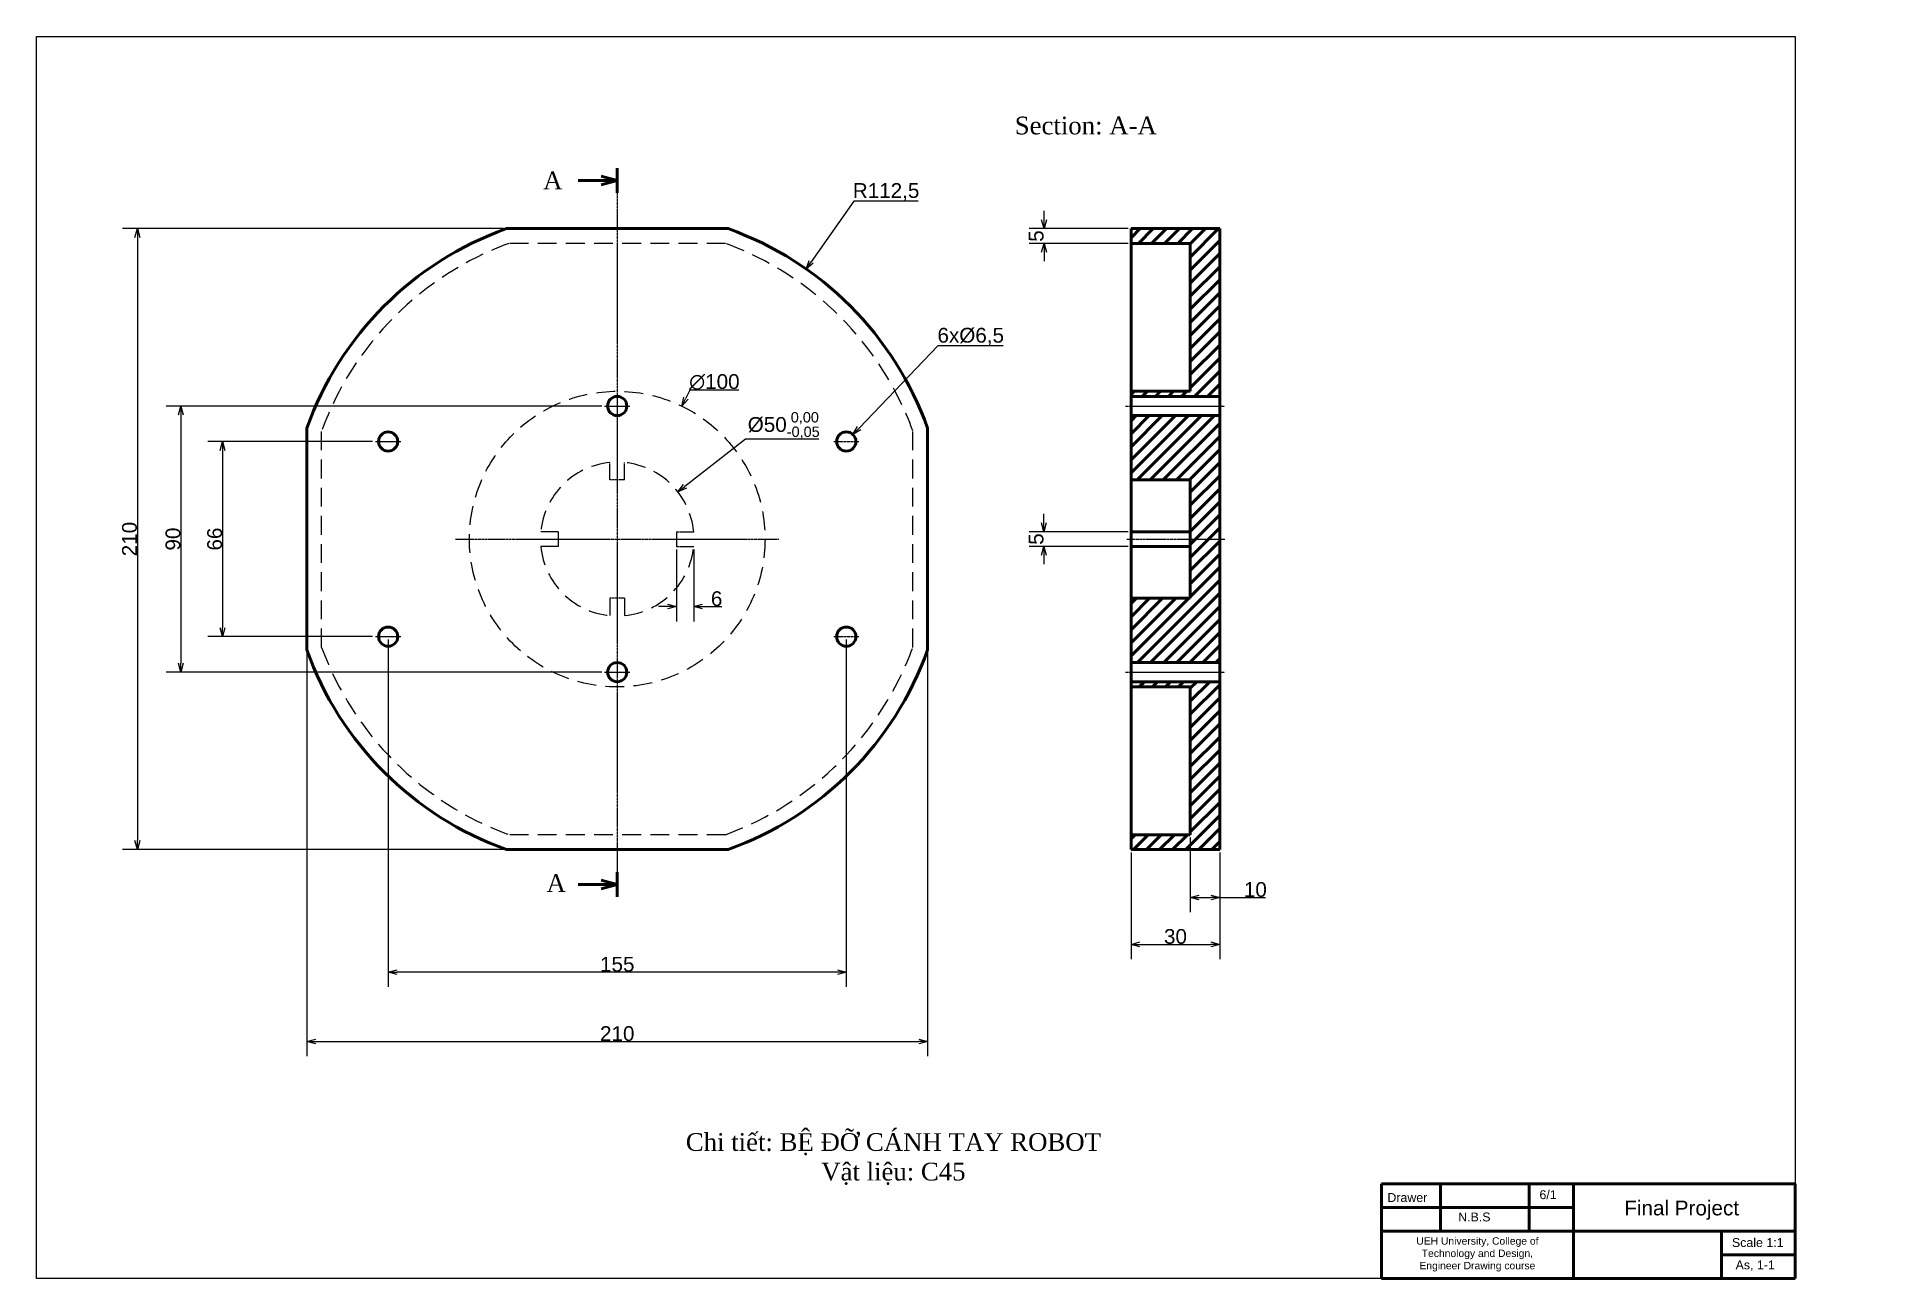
# Model space of a CAD drawing. Header units: inches. Extents: x 632 to 5727, y -9589 to -3994.
# Drawn here: x 5107 to 5727, y -6321 to -5901 of the extents above; entities that cross this region are included whole.
import ezdxf

# ---------------------------------------------------------------- set-up
doc = ezdxf.new("R2010")
doc.units = ezdxf.units.IN
doc.header["$MEASUREMENT"] = 0
doc.linetypes.add('CENTER2', pattern=[1.125, 0.75, -0.125, 0.125, -0.125])
doc.linetypes.add('DASHED2', pattern=[9.525, 6.35, -3.175])
for name, color, linetype, lineweight, plot in [('center line', 5, 'CENTER2', 25, False), ('Dimension line', 3, 'Continuous', 25, False), ('hidden line', 10, 'DASHED2', 25, False), ('visible line', 7, 'Continuous', 50, False)]:
    doc.layers.add(name, color=color, linetype=linetype, lineweight=lineweight, plot=plot)
doc.styles.get("Standard").update_dxf_attribs({"font": 'arial.ttf'})
doc.dimstyles.new('ISO A3', dxfattribs={"dimtxt": 5, "dimasz": 3, "dimexe": 5, "dimexo": 1, "dimgap": 0.09, "dimtad": 1, "dimtoh": 1, "dimdec": 0, "dimzin": 0, "dimdsep": 46, "dimtxsty": 'Standard', "dimblk": 'OPEN30', "dimcen": 0.09, "dimclrd": 256, "dimclre": 256, "dimadec": 0, "dimazin": 0, "dimtfac": 1, "dimtdec": 0, "dimtofl": 0, "dimtmove": 0, "dimatfit": 3, "dimldrblk": 'OPEN30', "dimfxl": 1, "dimtolj": 1, "dimtzin": 0, "dimarcsym": 0})

msp = doc.modelspace()

# ---------------------------------------------------------------- texts
at = {"color": 1, "insert": (5326.99829, -6271.6303), "char_height": 6, "attachment_point": 1}
msp.add_mtext_dynamic_manual_height_columns('\\pxqc;{\\fTimes New Roman|b0|i0|c0|p18;\\C256;Chi tiết: BỆ ĐỠ CÁNH TAY ROBOT\\PVật liệu: C45}', width=139.8295877, gutter_width=1, heights=[0], dxfattribs=at)
at = {"layer": 'Dimension line', "insert": (5564.0443, -6291.89671), "char_height": 3, "attachment_point": 1}
msp.add_mtext_dynamic_manual_height_columns('{\\C0;Drawer}', width=33.9958744, gutter_width=25, heights=[2.28621], dxfattribs=at)
at = {"layer": 'visible line', "color": 1, "char_height": 6, "attachment_point": 1}
for s, width, insert in [('\\pxqc;{\\fTimes New Roman|b0|i0|c0|p18;\\C256;Section: A-A}', 49.0006597, (5437.49845, -5927.77998)), ('\\pxqc;{\\fTimes New Roman|b0|i0|c0|p18;\\C256;A}', 45.1827523, (5259.08991, -5946.37167)), ('\\pxqc;{\\fTimes New Roman|b0|i0|c0|p18;\\C256;A}', 45.1827523, (5260.23143, -6184.05057))]:
    msp.add_mtext_dynamic_manual_height_columns(s, width=width, gutter_width=1, heights=[0], dxfattribs=dict(at, insert=insert))
at = {"layer": 'visible line', "attachment_point": 1}
for s, width, heights, insert, char_height in [('6/1', 33.9958744, [2.28621], (5615.49162, -6290.93612), 3), ('N.B.S', 33.9958744, [2.28621], (5587.99144, -6298.47194), 3), ('Final Project', 49.9491703, [0], (5644.19519, -6294.43418), 5), ('\\pxqc;UEH University, College of Technology and Design, \\PEngineer Drawing course ', 58.9083844, [19.15756], (5565.04174, -6306.83423), 2.5), ('Scale 1:1', 33.9958744, [2.28621], (5680.61649, -6307.12128), 3), ('As, 1-1', 33.9958744, [2.28621], (5681.84835, -6314.69144), 3)]:
    msp.add_mtext_dynamic_manual_height_columns(s, width=width, gutter_width=25, heights=heights, dxfattribs=dict(at, insert=insert, char_height=char_height))

# ---------------------------------------------------------------- blocks, each defined once
blk = doc.blocks.new('_Open30')
at = {"color": 0, "linetype": 'ByBlock', "lineweight": -2}
for p, q in [((-1, 0.27), (0, 0)), ((0, 0), (-1, -0.27)), ((0, 0), (-1, 0))]:
    blk.add_line(p, q, dxfattribs=at)
blk = doc.blocks.new('*D192')
at = {"layer": 'Defpoints', "color": 0, "transparency": 16777216}
for p in [(5323.48, -6073.17), (5329.35, -6073.17), (5329.35, -6093.51)]:
    blk.add_point(p, dxfattribs=at)
at = {"layer": 'Dimension line', "lineweight": -2, "transparency": 16777216}
for p, q in [((5323.48, -6074.17), (5323.48, -6098.51)), ((5329.35, -6074.17), (5329.35, -6098.51)), ((5320.48, -6093.51), (5317.48, -6093.51)), ((5332.35, -6093.51), (5338.84, -6093.51))]:
    blk.add_line(p, q, dxfattribs=at)
at = {"layer": 'Dimension line', "lineweight": -2, "transparency": 16777216, "xscale": 3, "yscale": 3, "zscale": 3}
blk.add_blockref('_Open30', (5323.48, -6093.51), dxfattribs=at)
at = {"layer": 'Dimension line', "lineweight": -2, "transparency": 16777216, "xscale": 3, "yscale": 3, "zscale": 3, "rotation": 180}
blk.add_blockref('_Open30', (5329.35, -6093.51), dxfattribs=at)
at = {"layer": 'Dimension line', "color": 0, "transparency": 16777216, "insert": (5337.1, -6090.87), "char_height": 5, "attachment_point": 5}
blk.add_mtext('\\A1;6', dxfattribs=at)
blk = doc.blocks.new('*D193')
at = {"layer": 'Defpoints', "color": 0, "transparency": 16777216}
for p in [(5221.72, -6037.67), (5169.93, -6103.67), (5221.72, -6103.67)]:
    blk.add_point(p, dxfattribs=at)
at = {"layer": 'Dimension line', "lineweight": -2, "transparency": 16777216}
for p, q in [((5220.72, -6037.67), (5164.93, -6037.67)), ((5169.93, -6040.67), (5169.93, -6100.67)), ((5220.72, -6103.67), (5164.93, -6103.67))]:
    blk.add_line(p, q, dxfattribs=at)
at = {"layer": 'Dimension line', "lineweight": -2, "transparency": 16777216, "xscale": 3, "yscale": 3, "zscale": 3}
for p, rotation in [((5169.93, -6037.67), 90), ((5169.93, -6103.67), 270)]:
    blk.add_blockref('_Open30', p, dxfattribs=dict(at, rotation=rotation))
at = {"layer": 'Dimension line', "color": 0, "transparency": 16777216, "insert": (5167.29, -6070.67), "char_height": 5, "attachment_point": 5, "rotation": 90}
blk.add_mtext('\\A1;66', dxfattribs=at)
blk = doc.blocks.new('*D194')
at = {"layer": 'Defpoints', "color": 0, "transparency": 16777216}
for p in [(5299.22, -6025.67), (5155.83, -6115.67), (5299.22, -6115.67)]:
    blk.add_point(p, dxfattribs=at)
at = {"layer": 'Dimension line', "lineweight": -2, "transparency": 16777216}
for p, q in [((5298.22, -6025.67), (5150.83, -6025.67)), ((5155.83, -6028.67), (5155.83, -6112.67)), ((5298.22, -6115.67), (5150.83, -6115.67))]:
    blk.add_line(p, q, dxfattribs=at)
at = {"layer": 'Dimension line', "lineweight": -2, "transparency": 16777216, "xscale": 3, "yscale": 3, "zscale": 3}
for p, rotation in [((5155.83, -6025.67), 90), ((5155.83, -6115.67), 270)]:
    blk.add_blockref('_Open30', p, dxfattribs=dict(at, rotation=rotation))
at = {"layer": 'Dimension line', "color": 0, "transparency": 16777216, "insert": (5153.19, -6070.67), "char_height": 5, "attachment_point": 5, "rotation": 90}
blk.add_mtext('\\A1;90', dxfattribs=at)
blk = doc.blocks.new('*D195')
at = {"layer": 'Defpoints', "color": 0, "transparency": 16777216}
for p in [(5265.96, -5965.67), (5141.12, -6175.67), (5265.96, -6175.67)]:
    blk.add_point(p, dxfattribs=at)
at = {"layer": 'Dimension line', "lineweight": -2, "transparency": 16777216}
for p, q in [((5264.96, -5965.67), (5136.12, -5965.67)), ((5141.12, -5968.67), (5141.12, -6172.67)), ((5264.96, -6175.67), (5136.12, -6175.67))]:
    blk.add_line(p, q, dxfattribs=at)
at = {"layer": 'Dimension line', "lineweight": -2, "transparency": 16777216, "xscale": 3, "yscale": 3, "zscale": 3}
for p, rotation in [((5141.12, -5965.67), 90), ((5141.12, -6175.67), 270)]:
    blk.add_blockref('_Open30', p, dxfattribs=dict(at, rotation=rotation))
at = {"layer": 'Dimension line', "color": 0, "transparency": 16777216, "insert": (5138.48, -6070.67), "char_height": 5, "attachment_point": 5, "rotation": 90}
blk.add_mtext('\\A1;210', dxfattribs=at)
blk = doc.blocks.new('*D196')
at = {"layer": 'Defpoints', "color": 0, "transparency": 16777216}
for p in [(5325.38, -6025.72), (5281.57, -6115.61)]:
    blk.add_point(p, dxfattribs=at)
at = {"layer": 'Dimension line', "lineweight": -2, "transparency": 16777216}
for p, q in [((5328.01, -6020.33), (5326.7, -6023.03)), ((5344.57, -6020.33), (5328.01, -6020.33)), ((5303.39, -6070.67), (5303.57, -6070.67)), ((5303.48, -6070.76), (5303.48, -6070.58))]:
    blk.add_line(p, q, dxfattribs=at)
at = {"layer": 'Dimension line', "lineweight": -2, "transparency": 16777216, "xscale": 3, "yscale": 3, "zscale": 3, "rotation": 244.0123617744786}
blk.add_blockref('_Open30', (5325.38, -6025.72), dxfattribs=at)
at = {"layer": 'Dimension line', "color": 0, "transparency": 16777216, "insert": (5336.34, -6017.55), "char_height": 5, "attachment_point": 5}
blk.add_mtext('\\A1;∅100', dxfattribs=at)
blk = doc.blocks.new('*D197')
at = {"layer": 'Defpoints', "color": 0, "transparency": 16777216}
for p in [(5324, -6054.7), (5303.48, -6070.67)]:
    blk.add_point(p, dxfattribs=at)
at = {"layer": 'Dimension line', "lineweight": -2, "transparency": 16777216}
for p, q in [((5346.88, -6036.9), (5326.36, -6052.86)), ((5371.65, -6036.9), (5346.88, -6036.9)), ((5303.39, -6070.67), (5303.57, -6070.67)), ((5303.48, -6070.76), (5303.48, -6070.58))]:
    blk.add_line(p, q, dxfattribs=at)
at = {"layer": 'Dimension line', "lineweight": -2, "transparency": 16777216, "xscale": 3, "yscale": 3, "zscale": 3, "rotation": 217.885578830816}
blk.add_blockref('_Open30', (5324, -6054.7), dxfattribs=at)
at = {"layer": 'Dimension line', "color": 0, "transparency": 16777216, "insert": (5359.8, -6031.92), "char_height": 5, "attachment_point": 5}
blk.add_mtext('\\A1;%%C50{\\H0.7x;\\S 0,00^ -0,05;}', dxfattribs=at)
blk = doc.blocks.new('*D198')
at = {"layer": 'Defpoints', "color": 0, "transparency": 16777216}
for p in [(5225.98, -6103.67), (5380.98, -6103.67), (5225.98, -6217.17)]:
    blk.add_point(p, dxfattribs=at)
at = {"layer": 'Dimension line', "lineweight": -2, "transparency": 16777216}
for p, q in [((5225.98, -6104.67), (5225.98, -6222.17)), ((5380.98, -6104.67), (5380.98, -6222.17)), ((5377.98, -6217.17), (5228.98, -6217.17))]:
    blk.add_line(p, q, dxfattribs=at)
at = {"layer": 'Dimension line', "lineweight": -2, "transparency": 16777216, "xscale": 3, "yscale": 3, "zscale": 3, "rotation": 180}
blk.add_blockref('_Open30', (5225.98, -6217.17), dxfattribs=at)
at = {"layer": 'Dimension line', "lineweight": -2, "transparency": 16777216, "xscale": 3, "yscale": 3, "zscale": 3}
blk.add_blockref('_Open30', (5380.98, -6217.17), dxfattribs=at)
at = {"layer": 'Dimension line', "color": 0, "transparency": 16777216, "insert": (5303.48, -6214.52), "char_height": 5, "attachment_point": 5}
blk.add_mtext('\\A1;155', dxfattribs=at)
blk = doc.blocks.new('*D199')
at = {"layer": 'Defpoints', "color": 0, "transparency": 16777216}
for p in [(5198.48, -6108.18), (5408.48, -6108.18), (5408.48, -6240.61)]:
    blk.add_point(p, dxfattribs=at)
at = {"layer": 'Dimension line', "lineweight": -2, "transparency": 16777216}
for p, q in [((5198.48, -6109.18), (5198.48, -6245.61)), ((5408.48, -6109.18), (5408.48, -6245.61)), ((5201.48, -6240.61), (5405.48, -6240.61))]:
    blk.add_line(p, q, dxfattribs=at)
at = {"layer": 'Dimension line', "lineweight": -2, "transparency": 16777216, "xscale": 3, "yscale": 3, "zscale": 3, "rotation": 180}
blk.add_blockref('_Open30', (5198.48, -6240.61), dxfattribs=at)
at = {"layer": 'Dimension line', "lineweight": -2, "transparency": 16777216, "xscale": 3, "yscale": 3, "zscale": 3}
blk.add_blockref('_Open30', (5408.48, -6240.61), dxfattribs=at)
at = {"layer": 'Dimension line', "color": 0, "transparency": 16777216, "insert": (5303.48, -6237.97), "char_height": 5, "attachment_point": 5}
blk.add_mtext('\\A1;210', dxfattribs=at)
blk = doc.blocks.new('*D200')
at = {"layer": 'Defpoints', "color": 0, "transparency": 16777216}
for p in [(5477.34, -6175.67), (5507.34, -6175.67), (5507.34, -6207.77)]:
    blk.add_point(p, dxfattribs=at)
at = {"layer": 'Dimension line', "lineweight": -2, "transparency": 16777216}
for p, q in [((5477.34, -6176.67), (5477.34, -6212.77)), ((5507.34, -6176.67), (5507.34, -6212.77)), ((5480.34, -6207.77), (5504.34, -6207.77))]:
    blk.add_line(p, q, dxfattribs=at)
at = {"layer": 'Dimension line', "lineweight": -2, "transparency": 16777216, "xscale": 3, "yscale": 3, "zscale": 3, "rotation": 180}
blk.add_blockref('_Open30', (5477.34, -6207.77), dxfattribs=at)
at = {"layer": 'Dimension line', "lineweight": -2, "transparency": 16777216, "xscale": 3, "yscale": 3, "zscale": 3}
blk.add_blockref('_Open30', (5507.34, -6207.77), dxfattribs=at)
at = {"layer": 'Dimension line', "color": 0, "transparency": 16777216, "insert": (5492.34, -6205.12), "char_height": 5, "attachment_point": 5}
blk.add_mtext('\\A1;30', dxfattribs=at)
blk = doc.blocks.new('*D201')
at = {"layer": 'Defpoints', "color": 0, "transparency": 16777216}
for p in [(5497.34, -6170.67), (5507.34, -6175.67), (5507.34, -6191.88)]:
    blk.add_point(p, dxfattribs=at)
at = {"layer": 'Dimension line', "lineweight": -2, "transparency": 16777216}
for p, q in [((5497.34, -6171.67), (5497.34, -6196.88)), ((5507.34, -6176.67), (5507.34, -6196.88)), ((5500.34, -6191.88), (5504.34, -6191.88)), ((5507.34, -6191.88), (5522.8, -6191.88))]:
    blk.add_line(p, q, dxfattribs=at)
at = {"layer": 'Dimension line', "lineweight": -2, "transparency": 16777216, "xscale": 3, "yscale": 3, "zscale": 3, "rotation": 180}
blk.add_blockref('_Open30', (5497.34, -6191.88), dxfattribs=at)
at = {"layer": 'Dimension line', "lineweight": -2, "transparency": 16777216, "xscale": 3, "yscale": 3, "zscale": 3}
blk.add_blockref('_Open30', (5507.34, -6191.88), dxfattribs=at)
at = {"layer": 'Dimension line', "color": 0, "transparency": 16777216, "insert": (5519.37, -6189.24), "char_height": 5, "attachment_point": 5}
blk.add_mtext('\\A1;10', dxfattribs=at)
blk = doc.blocks.new('*D202')
at = {"layer": 'Defpoints', "color": 0, "transparency": 16777216}
for p in [(5447.87, -5970.67), (5477.34, -5965.67), (5477.34, -5970.67)]:
    blk.add_point(p, dxfattribs=at)
at = {"layer": 'Dimension line', "lineweight": -2, "transparency": 16777216}
for p, q in [((5447.87, -5962.67), (5447.87, -5959.67)), ((5476.34, -5965.67), (5442.87, -5965.67)), ((5476.34, -5970.67), (5442.87, -5970.67)), ((5447.87, -5973.67), (5447.87, -5976.67))]:
    blk.add_line(p, q, dxfattribs=at)
at = {"layer": 'Dimension line', "lineweight": -2, "transparency": 16777216, "xscale": 3, "yscale": 3, "zscale": 3}
for p, rotation in [((5447.87, -5965.67), 270), ((5447.87, -5970.67), 90)]:
    blk.add_blockref('_Open30', p, dxfattribs=dict(at, rotation=rotation))
at = {"layer": 'Dimension line', "color": 0, "transparency": 16777216, "insert": (5445.23, -5968.17), "char_height": 5, "attachment_point": 5, "rotation": 90}
blk.add_mtext('\\A1;5', dxfattribs=at)
blk = doc.blocks.new('*D203')
at = {"layer": 'Defpoints', "color": 0, "transparency": 16777216}
for p in [(5477.34, -6068.17), (5447.82, -6073.17), (5477.34, -6073.17)]:
    blk.add_point(p, dxfattribs=at)
at = {"layer": 'Dimension line', "lineweight": -2, "transparency": 16777216}
for p, q in [((5447.82, -6065.17), (5447.82, -6062.17)), ((5476.34, -6068.17), (5442.82, -6068.17)), ((5476.34, -6073.17), (5442.82, -6073.17)), ((5447.82, -6076.17), (5447.82, -6079.17))]:
    blk.add_line(p, q, dxfattribs=at)
at = {"layer": 'Dimension line', "lineweight": -2, "transparency": 16777216, "xscale": 3, "yscale": 3, "zscale": 3}
for p, rotation in [((5447.82, -6068.17), 270), ((5447.82, -6073.17), 90)]:
    blk.add_blockref('_Open30', p, dxfattribs=dict(at, rotation=rotation))
at = {"layer": 'Dimension line', "color": 0, "transparency": 16777216, "insert": (5445.19, -6070.67), "char_height": 5, "attachment_point": 5, "rotation": 90}
blk.add_mtext('\\A1;5', dxfattribs=at)
blk = doc.blocks.new('*D260')
at = {"layer": 'Defpoints', "color": 0, "transparency": 16777216}
for p in [(5367.41, -5979.32), (5303.48, -6070.67)]:
    blk.add_point(p, dxfattribs=at)
at = {"layer": 'Dimension line', "lineweight": -2, "transparency": 16777216}
for p, q in [((5383.5, -5956.34), (5369.13, -5976.86)), ((5405.28, -5956.34), (5383.5, -5956.34)), ((5303.39, -6070.67), (5303.57, -6070.67)), ((5303.48, -6070.76), (5303.48, -6070.58))]:
    blk.add_line(p, q, dxfattribs=at)
at = {"layer": 'Dimension line', "lineweight": -2, "transparency": 16777216, "xscale": 3, "yscale": 3, "zscale": 3, "rotation": 235.0104299567725}
blk.add_blockref('_Open30', (5367.41, -5979.32), dxfattribs=at)
at = {"layer": 'Dimension line', "color": 0, "transparency": 16777216, "insert": (5394.44, -5953.24), "char_height": 5, "attachment_point": 5}
blk.add_mtext('\\A1;R112,5', dxfattribs=at)
blk = doc.blocks.new('*D261')
at = {"layer": 'Defpoints', "color": 0, "transparency": 16777216}
for p in [(5383.23, -6035.32), (5378.72, -6040.01)]:
    blk.add_point(p, dxfattribs=at)
at = {"layer": 'Dimension line', "lineweight": -2, "transparency": 16777216}
for p, q in [((5412, -6005.36), (5385.3, -6033.16)), ((5434.07, -6005.36), (5412, -6005.36)), ((5380.89, -6037.67), (5381.07, -6037.67)), ((5380.98, -6037.76), (5380.98, -6037.58))]:
    blk.add_line(p, q, dxfattribs=at)
at = {"layer": 'Dimension line', "lineweight": -2, "transparency": 16777216, "xscale": 3, "yscale": 3, "zscale": 3, "rotation": 226.159294558451}
blk.add_blockref('_Open30', (5383.23, -6035.32), dxfattribs=at)
at = {"layer": 'Dimension line', "color": 0, "transparency": 16777216, "insert": (5423.08, -6002.19), "char_height": 5, "attachment_point": 5}
blk.add_mtext('\\A1;6x%%C6,5', dxfattribs=at)

# ---------------------------------------------------------------- dimensions: what is measured, and where the dimension line sits
at = {"layer": 'Dimension line'}
for mpoint, text, picture, middle in [((5367.41233, -5979.32159), 'R112,5', '*D260', (5394.43607, -5956.33922)), ((5323.99539, -6054.70243), '%%C50{\\H0.7x;\\S 0,00^ -0,05;}', '*D197', (5359.79602, -6036.89719))]:
    dim = msp.add_radius_dim(center=(5303.47519, -6070.66868), mpoint=mpoint, text=text, dimstyle='ISO A3', dxfattribs=at)
    dim.commit()
    dim.dimension.update_dxf_attribs({"geometry": picture, "text_midpoint": middle, "dimtype": 164})
for base, p1, p2, picture, middle in [((5447.86641, -5970.66868), (5477.33566, -5965.66868), (5477.33566, -5970.66868), '*D202', (5445.23377, -5968.16868)), ((5141.11884, -6175.66868), (5265.96186, -5965.66868), (5265.96186, -6175.66868), '*D195', (5138.47597, -6070.66868)), ((5155.83174, -6115.66868), (5299.22111, -6025.66868), (5299.22111, -6115.66868), '*D194', (5153.18887, -6070.66868)), ((5169.93409, -6103.66868), (5221.72111, -6037.66868), (5221.72111, -6103.66868), '*D193', (5167.29122, -6070.66868)), ((5447.81913, -6073.16868), (5477.33566, -6068.16868), (5477.33566, -6073.16868), '*D203', (5445.18649, -6070.66868))]:
    dim = msp.add_linear_dim(base=base, p1=p1, p2=p2, angle=90, dimstyle='ISO A3', dxfattribs=at)
    dim.commit()
    dim.dimension.update_dxf_attribs({"geometry": picture, "text_midpoint": middle})
dim = msp.add_diameter_dim_2p(p1=(5378.72406, -6040.01281), p2=(5383.22632, -6035.32456), text='6x%%C6,5', dimstyle='ISO A3', dxfattribs=at)
dim.commit()
dim.dimension.update_dxf_attribs({"geometry": '*D261', "text_midpoint": (5423.07761, -6005.36382), "dimtype": 163})
dim = msp.add_diameter_dim_2p(p1=(5281.56633, -6115.61311), p2=(5325.38405, -6025.72425), dimstyle='ISO A3', dxfattribs=at)
dim.commit()
dim.dimension.update_dxf_attribs({"geometry": '*D196', "text_midpoint": (5336.3381, -6017.54822)})
for base, p1, p2, picture, middle in [((5329.35472, -6093.51258), (5323.47519, -6073.16868), (5329.35472, -6073.16868), '*D192', (5337.09547, -6093.51258)), ((5225.97519, -6217.16655), (5380.97519, -6103.66868), (5225.97519, -6103.66868), '*D198', (5303.47519, -6217.16655)), ((5408.47519, -6240.61486), (5198.47519, -6108.18202), (5408.47519, -6108.18202), '*D199', (5303.47519, -6240.61486)), ((5507.33566, -6191.88033), (5497.33566, -6170.66868), (5507.33566, -6175.66868), '*D201', (5519.3742, -6191.88033))]:
    dim = msp.add_linear_dim(base=base, p1=p1, p2=p2, dimstyle='ISO A3', dxfattribs=at)
    dim.commit()
    dim.dimension.update_dxf_attribs({"geometry": picture, "text_midpoint": middle, "dimtype": 160})
dim = msp.add_linear_dim(base=(5507.33566, -6207.76917), p1=(5477.33566, -6175.66868), p2=(5507.33566, -6175.66868), dimstyle='ISO A3', dxfattribs=at)
dim.commit()
dim.dimension.update_dxf_attribs({"geometry": '*D200', "text_midpoint": (5492.33566, -6205.1246)})

# ---------------------------------------------------------------- hatches: boundary and pattern name
at = {"layer": 'visible line'}
h = msp.add_hatch(dxfattribs=at)
h.set_pattern_fill('ANSI31', color=0, scale=25)
h.set_pattern_definition([(45, (3159.9985, -2788.3392), (-2.2097087, 2.2097087), [])])
h.paths.add_polyline_path([(5507.33566, -6118.91868), (5477.33566, -6118.91868), (5477.33566, -6120.66868), (5497.33566, -6120.66868), (5497.33566, -6170.66868), (5477.33566, -6170.66868), (5477.33566, -6175.66868), (5507.33566, -6175.66868)])
h.paths.add_polyline_path([(5507.33566, -6070.66868), (5497.33566, -6070.66868), (5497.33566, -6090.66868), (5477.33566, -6090.66868), (5477.33566, -6112.41868), (5507.33566, -6112.41868)])
h.paths.add_polyline_path([(5507.33566, -6028.91868), (5477.33566, -6028.91868), (5477.33566, -6050.66868), (5497.33566, -6050.66868), (5497.33566, -6070.66868), (5507.33566, -6070.66868)])
h.paths.add_polyline_path([(5507.33566, -5965.66868), (5477.33566, -5965.66868), (5477.33566, -5970.66868), (5497.33566, -5970.66868), (5497.33566, -6020.66868), (5477.33566, -6020.66868), (5477.33566, -6022.41868), (5507.33566, -6022.41868)])

# ---------------------------------------------------------------- linework, layer by layer
msp.add_lwpolyline([(5107.04876, -5900.73081), (5702.04876, -5900.73081), (5702.04876, -6320.73081), (5107.04876, -6320.73081)], close=True)
at = {"layer": 'center line'}
for p, q in [((5303.47519, -5953.53823), (5303.47519, -6183.39471)), ((5299.22111, -6025.66868), (5307.72926, -6025.66868)), ((5303.47519, -6025.66868, -251.17928), (5303.47519, -6025.66868, 251.17928)), ((5475.38861, -6025.66868), (5508.89702, -6025.66868)), ((5221.72111, -6037.66868), (5230.22926, -6037.66868)), ((5225.97519, -6037.66868, -251.17928), (5225.97519, -6037.66868, 251.17928)), ((5376.72111, -6037.66868), (5385.22926, -6037.66868)), ((5380.97519, -6037.66868, -251.17928), (5380.97519, -6037.66868, 251.17928)), ((5248.75279, -6070.66868), (5358.19758, -6070.66868)), ((5475.8749, -6070.66868), (5508.99227, -6070.66868)), ((5221.72111, -6103.66868), (5230.22926, -6103.66868)), ((5225.97519, -6103.66868, -251.17928), (5225.97519, -6103.66868, 251.17928)), ((5376.72111, -6103.66868), (5385.22926, -6103.66868)), ((5380.97519, -6103.66868, -251.17928), (5380.97519, -6103.66868, 251.17928)), ((5299.22111, -6115.66868), (5307.72926, -6115.66868)), ((5303.47519, -6115.66868, -251.17928), (5303.47519, -6115.66868, 251.17928)), ((5475.38861, -6115.66868), (5508.89702, -6115.66868))]:
    msp.add_line(p, q, dxfattribs=at)
at = {"layer": 'center line', "color": 1}
for p, q in [((5300.97519, -6050.66868), (5300.97519, -6044.78916)), ((5305.97519, -6050.66868), (5305.97519, -6044.78916)), ((5305.97519, -6050.66868), (5300.97519, -6050.66868)), ((5283.47519, -6068.16868), (5277.59566, -6068.16868)), ((5283.47519, -6068.16868), (5283.47519, -6073.16868)), ((5323.47519, -6068.16868), (5323.47519, -6073.16868)), ((5323.47519, -6068.16868), (5329.35472, -6068.16868)), ((5283.47519, -6073.16868), (5277.59566, -6073.16868)), ((5323.47519, -6073.16868), (5329.35472, -6073.16868)), ((5305.97519, -6090.66868), (5300.97519, -6090.66868)), ((5300.97519, -6090.66868), (5300.97519, -6096.54821)), ((5305.97519, -6090.66868), (5305.97519, -6096.54821))]:
    msp.add_line(p, q, dxfattribs=at)
at = {"layer": 'hidden line', "color": 1}
for p, q in [((5340.11192, -5970.66868), (5266.83846, -5970.66868)), ((5203.47519, -6107.30541), (5203.47519, -6034.03195)), ((5403.47519, -6107.30541), (5403.47519, -6034.03195)), ((5340.11192, -6170.66868), (5266.83846, -6170.66868))]:
    msp.add_line(p, q, dxfattribs=at)
msp.add_circle((5303.47519, -6070.66868), 50, dxfattribs=at)
for radius, start, end in [(106.5, 110.12118238, 159.87881762), (106.5, 20.12118238, 69.87881762), (26, 95.51773437, 174.48226563), (26, 5.51773437, 84.48226563), (26, 185.51773437, 264.48226563), (26, 275.51773437, 354.48226563), (106.5, 200.12118238, 249.87881762), (106.5, 290.12118238, 339.87881762)]:
    msp.add_arc((5303.47519, -6070.66868), radius, start, end, dxfattribs=at)
at = {"layer": 'visible line', "color": 3}
for p, q in [((5303.47519, -5945.26176), (5303.47519, -5953.60047)), ((5303.47519, -5949.35035), (5290.29822, -5949.35035)), ((5303.47519, -5949.35035), (5298.03731, -5947.89327)), ((5303.47519, -5949.35035), (5298.03731, -5950.80742)), ((5303.47519, -6187.4833), (5290.29822, -6187.4833)), ((5303.47519, -6187.4833), (5298.03731, -6186.02623)), ((5303.47519, -6187.4833), (5298.03731, -6188.94038)), ((5303.47519, -6183.39471), (5303.47519, -6191.73343))]:
    msp.add_line(p, q, dxfattribs=at)
at = {"layer": 'visible line', "color": 0}
for p, q in [((5340.98852, -5965.66868), (5265.96186, -5965.66868)), ((5477.33566, -5965.66868), (5477.33566, -6175.66868)), ((5507.33566, -5965.66868), (5477.33566, -5965.66868)), ((5477.33566, -5970.66868), (5497.33566, -5970.66868)), ((5497.33566, -5970.66868), (5497.33566, -6020.66868)), ((5507.33566, -6175.66868), (5507.33566, -5965.66868)), ((5477.33566, -6020.66868), (5497.33566, -6020.66868)), ((5198.47519, -6033.15535), (5198.47519, -6108.18202)), ((5408.47519, -6108.18202), (5408.47519, -6033.15535)), ((5477.33566, -6050.66868), (5497.33566, -6050.66868)), ((5497.33566, -6050.66868), (5497.33566, -6090.66868)), ((5477.33566, -6068.16868), (5497.33566, -6068.16868)), ((5477.33566, -6073.16868), (5497.33566, -6073.16868)), ((5477.33566, -6090.66868), (5497.33566, -6090.66868)), ((5477.33566, -6120.66868), (5497.33566, -6120.66868)), ((5497.33566, -6120.66868), (5497.33566, -6170.66868)), ((5265.96186, -6175.66868), (5340.98852, -6175.66868)), ((5477.33566, -6170.66868), (5497.33566, -6170.66868)), ((5477.33566, -6175.66868), (5507.33566, -6175.66868))]:
    msp.add_line(p, q, dxfattribs=at)
at = {"layer": 'visible line'}
for p, q in [((5507.33566, -6022.41868), (5477.33566, -6022.41868)), ((5507.33566, -6022.41868), (5507.33566, -6028.91868)), ((5507.33566, -6028.91868), (5477.33566, -6028.91868)), ((5507.33566, -6112.41868), (5477.33566, -6112.41868)), ((5507.33566, -6118.91868), (5477.33566, -6118.91868)), ((5562.04876, -6288.73081), (5702.04876, -6288.73081))]:
    msp.add_line(p, q, dxfattribs=at)
at = {"layer": 'visible line', "lineweight": 50}
for p, q in [((5702.04876, -6288.73081), (5562.04876, -6288.73081)), ((5562.04876, -6288.73081), (5562.04876, -6320.73081)), ((5612.04876, -6288.73081), (5582.04876, -6288.73081)), ((5612.04876, -6288.73081), (5582.04876, -6288.73081)), ((5582.04876, -6288.73081), (5582.04876, -6304.73081)), ((5627.04876, -6288.73081), (5612.04876, -6288.73081)), ((5627.04876, -6288.73081), (5612.04876, -6288.73081)), ((5612.04876, -6288.73081), (5612.04876, -6304.73081)), ((5627.04876, -6320.73081), (5627.04876, -6288.73081)), ((5702.04876, -6320.73081), (5702.04876, -6288.73081)), ((5627.04876, -6296.73081), (5562.04876, -6296.73081)), ((5582.04876, -6296.73081), (5627.04876, -6296.73081)), ((5582.04876, -6304.73081), (5562.04876, -6304.73081)), ((5562.04876, -6304.73081), (5627.04876, -6304.73081)), ((5627.04876, -6304.73081), (5702.04876, -6304.73081)), ((5702.04876, -6304.73081), (5677.04876, -6304.73081)), ((5677.04876, -6304.73081), (5677.04876, -6320.73081)), ((5677.04876, -6312.73081), (5702.04876, -6312.73081)), ((5562.04876, -6320.73081), (5702.04876, -6320.73081)), ((5562.04876, -6320.73081), (5627.04876, -6320.73081))]:
    msp.add_line(p, q, dxfattribs=at)
at = {"layer": 'visible line', "color": 0}
for centre in [(5303.47519, -6025.66868), (5225.97519, -6037.66868), (5380.97519, -6037.66868), (5225.97519, -6103.66868), (5380.97519, -6103.66868), (5303.47519, -6115.66868)]:
    msp.add_circle(centre, 3.25, dxfattribs=at)
for start, end in [(109.66027527, 160.33972473), (19.66027527, 70.33972473), (199.66027527, 250.33972473), (289.66027527, 340.33972473)]:
    msp.add_arc((5303.47519, -6070.66868), 111.5, start, end, dxfattribs=at)

msp.set_redraw_order([(e.dxf.handle, doc.entitydb.next_handle()) for e in msp.query("TEXT MTEXT ATTDEF DIMENSION ARC_DIMENSION")])  # texts and dimensions are drawn at this point

doc.saveas('drawing.dxf')
